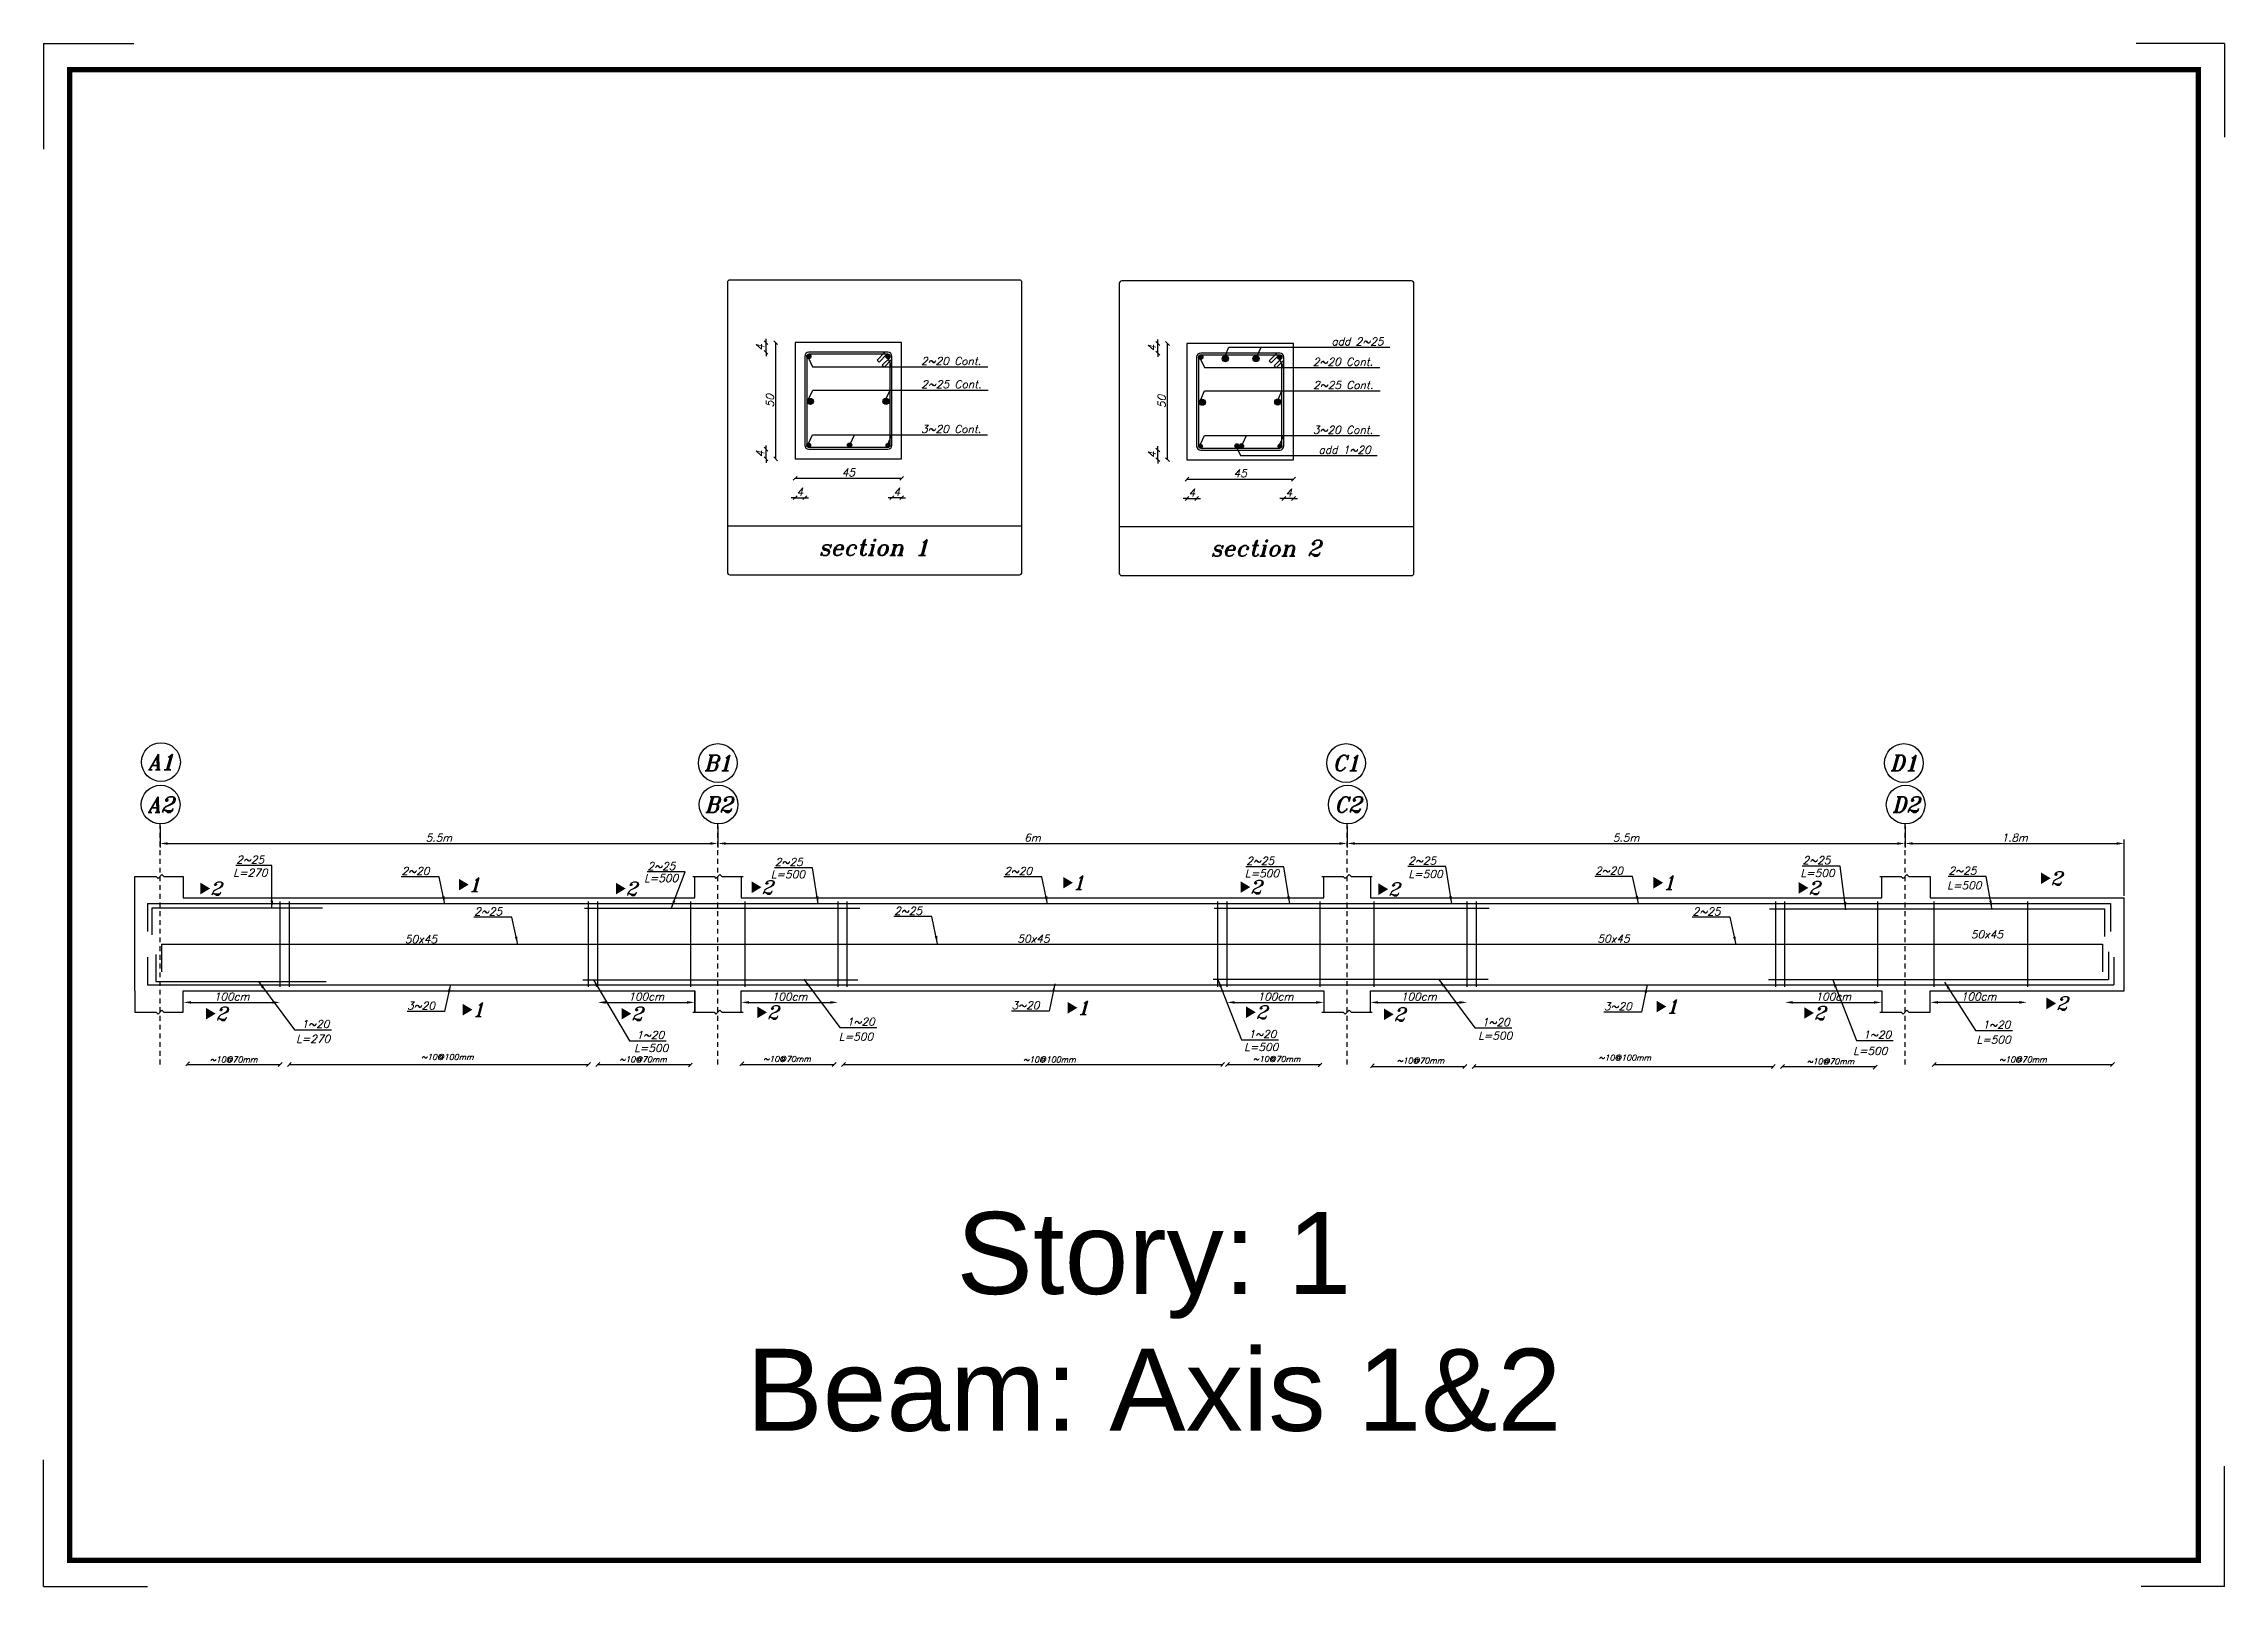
# Model space of a CAD drawing. Header units: inches. Extents: x -1152 to 1352, y 183 to 608.
# Drawn here: x 451.4 to 507.7, y 232.9 to 272.7 of the extents above; entities that cross this region are included whole.
import ezdxf
from ezdxf.enums import TextEntityAlignment as Align

# ---------------------------------------------------------------- set-up
doc = ezdxf.new("R2010")
doc.units = ezdxf.units.IN
doc.header["$MEASUREMENT"] = 0
doc.linetypes.add('HIDDEN2', pattern=[0.1875, 0.125, -0.0625])
doc.layers.add('Layer4', color=252, linetype='Continuous', lineweight=25)
doc.layers.add('SAZE_DRAWINGS', color=7, linetype='Continuous')
doc.styles.add('SAZE_STYLE', font='romancp.shx', dxfattribs={"oblique": 15})
doc.styles.add('SAZE_STYLE1', font='romant.shx', dxfattribs={"oblique": 15})
doc.styles.get("Standard").update_dxf_attribs({"font": 'arial.ttf'})
doc.dimstyles.new('SAZE_DIM_STYLE', dxfattribs={"dimtxt": 0.2, "dimasz": 0.2, "dimexe": 0.1, "dimexo": 0.05, "dimgap": 0.05, "dimtad": 0, "dimzin": 0, "dimdsep": 46, "dimtxsty": 'SAZE_STYLE', "dimcen": 0.09, "dimclrd": 2, "dimclre": 2, "dimclrt": 3, "dimadec": 0, "dimazin": 0, "dimtfac": 1, "dimtdec": 4, "dimtix": 1, "dimtmove": 1, "dimatfit": 3, "dimfxl": 1, "dimtolj": 1, "dimtzin": 0, "dimarcsym": 0})

msp = doc.modelspace()

# ---------------------------------------------------------------- texts
at = {"color": 6, "insert": (451.52122, 242.54864), "char_height": 2.116983, "attachment_point": 1}
msp.add_mtext_dynamic_manual_height_columns('\\pxqc;Story: 1\\PBeam: Axis 1&2', width=57.0507531, gutter_width=36.72032, heights=[0], dxfattribs=at)
at = {"layer": 'SAZE_DRAWINGS', "color": 2, "style": 'SAZE_STYLE1', "oblique": 15}
for s, height, p in [('section 1', 0.411787, (472.82181, 259.69354)), ('section 2', 0.411787, (482.93632, 259.67309)), ('50x45', 0.2, (461.13295, 249.58749)), ('50x45', 0.2, (476.94084, 249.60004)), ('50x45', 0.2, (491.91202, 249.60009)), ('50x45', 0.2, (501.55023, 249.70901))]:
    msp.add_text(s, height=height, dxfattribs=at).set_placement(p, align=Align.MIDDLE_CENTER)
at = {"layer": 'SAZE_DRAWINGS', "color": 3, "style": 'SAZE_STYLE1', "oblique": 15}
for s, p in [('A1', (454.42146, 254.15665)), ('B1', (468.79342, 254.13185)), ('C1', (485.01015, 254.13185)), ('D1', (499.40693, 254.13185)), ('A2', (454.4129, 253.05934)), ('B2', (468.8129, 253.05934)), ('C2', (485.0529, 253.05934)), ('D2', (499.4529, 253.05934))]:
    msp.add_text(s, height=0.4, dxfattribs=at).set_placement(p, align=Align.MIDDLE_CENTER)
at = {"layer": 'SAZE_DRAWINGS', "color": 2, "style": 'SAZE_STYLE1', "oblique": 15}
for s, p in [('2', (455.69072, 250.89461)), ('1', (462.36311, 250.99477)), ('2', (466.41602, 250.89294)), ('2', (469.92072, 250.92742)), ('1', (477.95882, 251.04392)), ('2', (482.53493, 250.93087)), ('2', (486.09497, 250.87672)), ('1', (493.19405, 251.04353)), ('2', (496.94175, 250.9115)), ('2', (503.19428, 251.15862)), ('2', (455.83364, 247.66649)), ('1', (462.46147, 247.76742)), ('2', (466.55895, 247.66482)), ('2', (470.06365, 247.6993)), ('1', (478.07357, 247.81656)), ('2', (482.67786, 247.70275)), ('2', (486.23789, 247.6486)), ('1', (493.27602, 247.84894)), ('2', (497.08468, 247.68338)), ('2', (503.33721, 247.9305))]:
    msp.add_text(s, height=0.35, dxfattribs=at).set_placement(p, align=Align.MIDDLE_LEFT)
at = {"layer": 'SAZE_DRAWINGS', "color": 3, "style": 'SAZE_STYLE', "oblique": 15}
for s, p in [('~10@70mm', (456.29685, 246.40606)), ('~10@100mm', (461.8132, 246.47193)), ('~10@70mm', (466.86614, 246.41107)), ('~10@70mm', (470.58079, 246.42159)), ('~10@100mm', (477.35234, 246.40606)), ('~10@70mm', (483.22068, 246.42124)), ('~10@100mm', (492.20364, 246.45547)), ('~10@70mm', (502.47974, 246.40606)), ('~10@70mm', (486.92999, 246.37971)), ('~10@70mm', (497.51271, 246.35872))]:
    msp.add_text(s, height=0.15, dxfattribs=at).set_placement(p, align=Align.CENTER)
at = {"layer": 'SAZE_DRAWINGS', "color": 3, "char_height": 0.2, "style": 'SAZE_STYLE'}
for s, insert, attachment_point in [('\\A1;2~20 Cont.', (474.03834, 264.4033), 7), ('\\A1;2~20 Cont.', (484.15285, 264.38285), 7), ('\\A1;add 2~25', (484.63054, 264.90766), 7), ('\\A1;2~25 Cont.', (474.04497, 263.80433), 7), ('\\A1;2~25 Cont.', (484.15948, 263.78388), 7), ('\\A1;3~20 Cont.', (474.03834, 262.6483), 7), ('\\A1;3~20 Cont.', (484.15285, 262.62785), 7), ('\\A1;add 1~20', (484.30064, 262.11199), 7), ('\\A1;2~25', (457.08527, 251.5393), 9), ('\\A1;2~25', (470.98576, 251.47661), 9), ('\\A1;2~25', (483.15386, 251.5079), 9), ('\\A1;2~25', (487.33523, 251.51281), 9), ('\\A1;2~25', (497.5126, 251.52463), 9), ('\\A1;2~20', (461.35106, 251.24431), 9), ('\\A1;2~25', (467.69725, 251.37113), 9), ('\\A1;2~20', (476.90517, 251.24585), 9), ('\\A1;2~20', (492.15622, 251.25606), 9), ('\\A1;2~25', (501.27901, 251.25606), 9), ('\\A1;2~25', (463.2288, 250.20208), 9), ('\\A1;2~25', (474.06638, 250.21815), 9), ('\\A1;2~25', (494.67386, 250.20122), 9), ('\\A1;3~20', (461.49314, 247.76982), 9), ('\\A1;3~20', (477.09533, 247.78212), 9), ('\\A1;3~20', (492.3842, 247.75606), 9), ('\\A1;1~20', (458.04712, 247.29678), 7), ('\\A1;1~20', (466.69016, 247.01568), 7), ('\\A1;1~20', (472.12235, 247.35659), 7), ('\\A1;1~20', (482.48985, 247.03776), 7), ('\\A1;1~20', (488.51245, 247.34584), 7), ('\\A1;1~20', (498.35834, 247.02544), 7), ('\\A1;1~20', (501.43519, 247.27997), 7)]:
    msp.add_mtext(s, dxfattribs=dict(at, insert=insert, attachment_point=attachment_point))
at = {"layer": 'SAZE_DRAWINGS', "color": 2, "char_height": 0.2, "attachment_point": 3, "style": 'SAZE_STYLE'}
for s, insert in [('L=270', (457.1704, 251.40172)), ('L=500', (467.77211, 251.26158)), ('L=500', (471.04314, 251.36033)), ('L=500', (483.28024, 251.38322)), ('L=500', (487.5018, 251.36953)), ('L=500', (497.61881, 251.39447)), ('L=500', (501.40878, 251.07547)), ('L=270', (458.79054, 247.1152)), ('L=500', (472.80218, 247.17308)), ('L=500', (489.29911, 247.19827)), ('L=500', (467.51518, 246.87681)), ('L=500', (483.26038, 246.90359)), ('L=500', (498.98149, 246.80522)), ('L=500', (502.16405, 247.09586))]:
    msp.add_mtext(s, dxfattribs=dict(at, insert=insert))

# ---------------------------------------------------------------- blocks, each defined once
blk = doc.blocks.new('SAZE-CIR-COL')
at = {"layer": 'SAZE_DRAWINGS'}
h = blk.add_hatch(color=0, dxfattribs=at)
h.dxf.hatch_style = 1
h.paths.add_polyline_path([(0.5, 0, 1), (-0.5, 0, 1)])
at = {"layer": 'SAZE_DRAWINGS', "color": 0}
blk.add_circle((0, 0), 0.5, dxfattribs=at)
blk = doc.blocks.new('_Oblique')
at = {"color": 0, "linetype": 'ByBlock', "lineweight": -2}
blk.add_line((-0.5, -0.5), (0.5, 0.5), dxfattribs=at)
blk = doc.blocks.new('*D142')
at = {"layer": 'DEFPOINTS', "color": 0, "transparency": 16777216}
for p in [(480.903, 260.958), (481.153, 260.958), (481.153, 260.958)]:
    blk.add_point(p, dxfattribs=at)
at = {"layer": 'SAZE_DRAWINGS', "color": 2, "lineweight": -2, "transparency": 16777216}
for p, q in [((480.903, 260.958), (480.803, 260.958)), ((480.903, 260.958), (481.153, 260.958)), ((481.153, 260.958), (481.253, 260.958))]:
    blk.add_line(p, q, dxfattribs=at)
at = {"layer": 'SAZE_DRAWINGS', "color": 2, "lineweight": -2, "transparency": 16777216, "xscale": 0.1, "yscale": 0.1, "zscale": 0.1}
blk.add_blockref('_Oblique', (480.903, 260.958), dxfattribs=at)
at = {"layer": 'SAZE_DRAWINGS', "color": 2, "lineweight": -2, "transparency": 16777216, "xscale": 0.1, "yscale": 0.1, "zscale": 0.1, "rotation": 180}
blk.add_blockref('_Oblique', (481.153, 260.958), dxfattribs=at)
at = {"layer": 'SAZE_DRAWINGS', "color": 3, "transparency": 16777216, "insert": (481.028, 261.108), "char_height": 0.2, "attachment_point": 5, "style": 'SAZE_STYLE'}
blk.add_mtext('\\A1;4', dxfattribs=at)
blk = doc.blocks.new('*D143')
at = {"layer": 'DEFPOINTS', "color": 0, "transparency": 16777216}
for p in [(480.903, 261.458), (483.653, 261.458), (483.653, 261.458)]:
    blk.add_point(p, dxfattribs=at)
at = {"layer": 'SAZE_DRAWINGS', "color": 2, "lineweight": -2, "transparency": 16777216}
blk.add_line((480.903, 261.458), (483.653, 261.458), dxfattribs=at)
at = {"layer": 'SAZE_DRAWINGS', "color": 2, "lineweight": -2, "transparency": 16777216, "xscale": 0.1, "yscale": 0.1, "zscale": 0.1, "rotation": 180}
blk.add_blockref('_Oblique', (480.903, 261.458), dxfattribs=at)
at = {"layer": 'SAZE_DRAWINGS', "color": 2, "lineweight": -2, "transparency": 16777216, "xscale": 0.1, "yscale": 0.1, "zscale": 0.1}
blk.add_blockref('_Oblique', (483.653, 261.458), dxfattribs=at)
at = {"layer": 'SAZE_DRAWINGS', "color": 3, "transparency": 16777216, "insert": (482.278, 261.608), "char_height": 0.2, "attachment_point": 5, "style": 'SAZE_STYLE'}
blk.add_mtext('\\A1;45', dxfattribs=at)
blk = doc.blocks.new('*D144')
at = {"layer": 'DEFPOINTS', "color": 0, "transparency": 16777216}
for p in [(483.403, 260.958), (483.403, 260.958), (483.653, 260.958)]:
    blk.add_point(p, dxfattribs=at)
at = {"layer": 'SAZE_DRAWINGS', "color": 2, "lineweight": -2, "transparency": 16777216}
for p, q in [((483.403, 260.958), (483.303, 260.958)), ((483.653, 260.958), (483.403, 260.958)), ((483.653, 260.958), (483.753, 260.958))]:
    blk.add_line(p, q, dxfattribs=at)
at = {"layer": 'SAZE_DRAWINGS', "color": 2, "lineweight": -2, "transparency": 16777216, "xscale": 0.1, "yscale": 0.1, "zscale": 0.1}
blk.add_blockref('_Oblique', (483.403, 260.958), dxfattribs=at)
at = {"layer": 'SAZE_DRAWINGS', "color": 2, "lineweight": -2, "transparency": 16777216, "xscale": 0.1, "yscale": 0.1, "zscale": 0.1, "rotation": 180}
blk.add_blockref('_Oblique', (483.653, 260.958), dxfattribs=at)
at = {"layer": 'SAZE_DRAWINGS', "color": 3, "transparency": 16777216, "insert": (483.528, 261.108), "char_height": 0.2, "attachment_point": 5, "style": 'SAZE_STYLE'}
blk.add_mtext('\\A1;4', dxfattribs=at)
blk = doc.blocks.new('*D145')
at = {"layer": 'DEFPOINTS', "color": 0, "transparency": 16777216}
for p in [(480.153, 262.208), (480.153, 262.208), (480.153, 261.958)]:
    blk.add_point(p, dxfattribs=at)
at = {"layer": 'SAZE_DRAWINGS', "color": 2, "lineweight": -2, "transparency": 16777216}
for p, q in [((480.153, 262.208), (480.153, 262.308)), ((480.153, 261.958), (480.153, 262.208)), ((480.153, 261.958), (480.153, 261.858))]:
    blk.add_line(p, q, dxfattribs=at)
at = {"layer": 'SAZE_DRAWINGS', "color": 2, "lineweight": -2, "transparency": 16777216, "xscale": 0.1, "yscale": 0.1, "zscale": 0.1}
for p, rotation in [((480.153, 262.208), 270), ((480.153, 261.958), 90)]:
    blk.add_blockref('_Oblique', p, dxfattribs=dict(at, rotation=rotation))
at = {"layer": 'SAZE_DRAWINGS', "color": 3, "transparency": 16777216, "insert": (480.003, 262.083), "char_height": 0.2, "attachment_point": 5, "rotation": 90, "style": 'SAZE_STYLE'}
blk.add_mtext('\\A1;4', dxfattribs=at)
blk = doc.blocks.new('*D146')
at = {"layer": 'DEFPOINTS', "color": 0, "transparency": 16777216}
for p in [(480.403, 264.958), (480.403, 264.958), (480.403, 261.958)]:
    blk.add_point(p, dxfattribs=at)
at = {"layer": 'SAZE_DRAWINGS', "color": 2, "lineweight": -2, "transparency": 16777216}
blk.add_line((480.403, 261.958), (480.403, 264.958), dxfattribs=at)
at = {"layer": 'SAZE_DRAWINGS', "color": 2, "lineweight": -2, "transparency": 16777216, "xscale": 0.1, "yscale": 0.1, "zscale": 0.1}
for p, rotation in [((480.403, 264.958), 90), ((480.403, 261.958), 270)]:
    blk.add_blockref('_Oblique', p, dxfattribs=dict(at, rotation=rotation))
at = {"layer": 'SAZE_DRAWINGS', "color": 3, "transparency": 16777216, "insert": (480.253, 263.458), "char_height": 0.2, "attachment_point": 5, "rotation": 90, "style": 'SAZE_STYLE'}
blk.add_mtext('\\A1;50', dxfattribs=at)
blk = doc.blocks.new('*D147')
at = {"layer": 'DEFPOINTS', "color": 0, "transparency": 16777216}
for p in [(480.153, 264.958), (480.153, 264.958), (480.153, 264.708)]:
    blk.add_point(p, dxfattribs=at)
at = {"layer": 'SAZE_DRAWINGS', "color": 2, "lineweight": -2, "transparency": 16777216}
for p, q in [((480.153, 264.958), (480.153, 265.058)), ((480.153, 264.708), (480.153, 264.958)), ((480.153, 264.708), (480.153, 264.608))]:
    blk.add_line(p, q, dxfattribs=at)
at = {"layer": 'SAZE_DRAWINGS', "color": 2, "lineweight": -2, "transparency": 16777216, "xscale": 0.1, "yscale": 0.1, "zscale": 0.1}
for p, rotation in [((480.153, 264.958), 270), ((480.153, 264.708), 90)]:
    blk.add_blockref('_Oblique', p, dxfattribs=dict(at, rotation=rotation))
at = {"layer": 'SAZE_DRAWINGS', "color": 3, "transparency": 16777216, "insert": (480.003, 264.833), "char_height": 0.2, "attachment_point": 5, "rotation": 90, "style": 'SAZE_STYLE'}
blk.add_mtext('\\A1;4', dxfattribs=at)
blk = doc.blocks.new('*D149')
at = {"layer": 'DEFPOINTS', "color": 0, "transparency": 16777216}
for p in [(499.437, 252.556), (505.095, 252.056), (505.095, 250.656)]:
    blk.add_point(p, dxfattribs=at)
at = {"layer": 'SAZE_DRAWINGS', "color": 2, "lineweight": -2, "transparency": 16777216}
for p, q in [((499.437, 252.506), (499.437, 251.956)), ((499.637, 252.056), (504.895, 252.056)), ((505.095, 250.706), (505.095, 252.156))]:
    blk.add_line(p, q, dxfattribs=at)
at = {"layer": 'SAZE_DRAWINGS', "color": 2, "transparency": 16777216}
for points in [[(499.637, 252.089), (499.637, 252.023), (499.437, 252.056)], [(504.895, 252.089), (504.895, 252.023), (505.095, 252.056)]]:
    blk.add_solid(points, dxfattribs=at)
at = {"layer": 'SAZE_DRAWINGS', "color": 3, "transparency": 16777216, "insert": (502.266, 252.206), "char_height": 0.2, "attachment_point": 5, "style": 'SAZE_STYLE'}
blk.add_mtext('\\A1;1.8m', dxfattribs=at)
blk = doc.blocks.new('*D148')
at = {"layer": 'DEFPOINTS', "color": 0, "transparency": 16777216}
for p in [(500.087, 247.958), (502.587, 247.958), (502.587, 247.958)]:
    blk.add_point(p, dxfattribs=at)
at = {"layer": 'SAZE_DRAWINGS', "color": 2, "lineweight": -2, "transparency": 16777216}
blk.add_line((500.287, 247.958), (502.387, 247.958), dxfattribs=at)
at = {"layer": 'SAZE_DRAWINGS', "color": 2, "transparency": 16777216}
for points in [[(500.287, 247.991), (500.287, 247.924), (500.087, 247.958)], [(502.387, 247.991), (502.387, 247.924), (502.587, 247.958)]]:
    blk.add_solid(points, dxfattribs=at)
at = {"layer": 'SAZE_DRAWINGS', "color": 3, "transparency": 16777216, "insert": (501.337, 248.108), "char_height": 0.2, "attachment_point": 5, "style": 'SAZE_STYLE'}
blk.add_mtext('\\A1;100cm', dxfattribs=at)
blk = doc.blocks.new('*D154')
at = {"layer": 'DEFPOINTS', "color": 0, "transparency": 16777216}
for p in [(468.797, 252.556), (485.037, 252.556), (485.037, 252.056)]:
    blk.add_point(p, dxfattribs=at)
at = {"layer": 'SAZE_DRAWINGS', "color": 2, "lineweight": -2, "transparency": 16777216}
for p, q in [((468.797, 252.506), (468.797, 251.956)), ((485.037, 252.506), (485.037, 251.956)), ((468.997, 252.056), (484.837, 252.056))]:
    blk.add_line(p, q, dxfattribs=at)
at = {"layer": 'SAZE_DRAWINGS', "color": 2, "transparency": 16777216}
for points in [[(468.997, 252.089), (468.997, 252.023), (468.797, 252.056)], [(484.837, 252.089), (484.837, 252.023), (485.037, 252.056)]]:
    blk.add_solid(points, dxfattribs=at)
at = {"layer": 'SAZE_DRAWINGS', "color": 3, "transparency": 16777216, "insert": (476.917, 252.206), "char_height": 0.2, "attachment_point": 5, "style": 'SAZE_STYLE'}
blk.add_mtext('\\A1;6m', dxfattribs=at)
blk = doc.blocks.new('*D155')
at = {"layer": 'DEFPOINTS', "color": 0, "transparency": 16777216}
for p in [(485.037, 252.556), (499.437, 252.556), (499.437, 252.056)]:
    blk.add_point(p, dxfattribs=at)
at = {"layer": 'SAZE_DRAWINGS', "color": 2, "lineweight": -2, "transparency": 16777216}
for p, q in [((485.037, 252.506), (485.037, 251.956)), ((499.437, 252.506), (499.437, 251.956)), ((485.237, 252.056), (499.237, 252.056))]:
    blk.add_line(p, q, dxfattribs=at)
at = {"layer": 'SAZE_DRAWINGS', "color": 2, "transparency": 16777216}
for points in [[(485.237, 252.089), (485.237, 252.023), (485.037, 252.056)], [(499.237, 252.089), (499.237, 252.023), (499.437, 252.056)]]:
    blk.add_solid(points, dxfattribs=at)
at = {"layer": 'SAZE_DRAWINGS', "color": 3, "transparency": 16777216, "insert": (492.237, 252.206), "char_height": 0.2, "attachment_point": 5, "style": 'SAZE_STYLE'}
blk.add_mtext('\\A1;5.5m', dxfattribs=at)
blk = doc.blocks.new('*D156')
at = {"layer": 'DEFPOINTS', "color": 0, "transparency": 16777216}
for p in [(469.397, 247.956), (471.897, 247.956), (471.897, 247.956)]:
    blk.add_point(p, dxfattribs=at)
at = {"layer": 'SAZE_DRAWINGS', "color": 2, "lineweight": -2, "transparency": 16777216}
blk.add_line((469.597, 247.956), (471.697, 247.956), dxfattribs=at)
at = {"layer": 'SAZE_DRAWINGS', "color": 2, "transparency": 16777216}
for points in [[(469.597, 247.989), (469.597, 247.923), (469.397, 247.956)], [(471.697, 247.989), (471.697, 247.923), (471.897, 247.956)]]:
    blk.add_solid(points, dxfattribs=at)
at = {"layer": 'SAZE_DRAWINGS', "color": 3, "transparency": 16777216, "insert": (470.647, 248.106), "char_height": 0.2, "attachment_point": 5, "style": 'SAZE_STYLE'}
blk.add_mtext('\\A1;100cm', dxfattribs=at)
blk = doc.blocks.new('*D157')
at = {"layer": 'DEFPOINTS', "color": 0, "transparency": 16777216}
for p in [(481.937, 247.956), (484.437, 247.956), (484.437, 247.956)]:
    blk.add_point(p, dxfattribs=at)
at = {"layer": 'SAZE_DRAWINGS', "color": 2, "lineweight": -2, "transparency": 16777216}
blk.add_line((482.137, 247.956), (484.237, 247.956), dxfattribs=at)
at = {"layer": 'SAZE_DRAWINGS', "color": 2, "transparency": 16777216}
for points in [[(482.137, 247.989), (482.137, 247.923), (481.937, 247.956)], [(484.237, 247.989), (484.237, 247.923), (484.437, 247.956)]]:
    blk.add_solid(points, dxfattribs=at)
at = {"layer": 'SAZE_DRAWINGS', "color": 3, "transparency": 16777216, "insert": (483.187, 248.106), "char_height": 0.2, "attachment_point": 5, "style": 'SAZE_STYLE'}
blk.add_mtext('\\A1;100cm', dxfattribs=at)
blk = doc.blocks.new('*D158')
at = {"layer": 'DEFPOINTS', "color": 0, "transparency": 16777216}
for p in [(485.637, 247.956), (488.137, 247.956), (488.137, 247.956)]:
    blk.add_point(p, dxfattribs=at)
at = {"layer": 'SAZE_DRAWINGS', "color": 2, "lineweight": -2, "transparency": 16777216}
blk.add_line((485.837, 247.956), (487.937, 247.956), dxfattribs=at)
at = {"layer": 'SAZE_DRAWINGS', "color": 2, "transparency": 16777216}
for points in [[(485.837, 247.989), (485.837, 247.923), (485.637, 247.956)], [(487.937, 247.989), (487.937, 247.923), (488.137, 247.956)]]:
    blk.add_solid(points, dxfattribs=at)
at = {"layer": 'SAZE_DRAWINGS', "color": 3, "transparency": 16777216, "insert": (486.887, 248.106), "char_height": 0.2, "attachment_point": 5, "style": 'SAZE_STYLE'}
blk.add_mtext('\\A1;100cm', dxfattribs=at)
blk = doc.blocks.new('*D159')
at = {"layer": 'DEFPOINTS', "color": 0, "transparency": 16777216}
for p in [(496.337, 247.956), (498.837, 247.956), (498.837, 247.956)]:
    blk.add_point(p, dxfattribs=at)
at = {"layer": 'SAZE_DRAWINGS', "color": 2, "lineweight": -2, "transparency": 16777216}
blk.add_line((496.537, 247.956), (498.637, 247.956), dxfattribs=at)
at = {"layer": 'SAZE_DRAWINGS', "color": 2, "transparency": 16777216}
for points in [[(496.537, 247.989), (496.537, 247.923), (496.337, 247.956)], [(498.637, 247.989), (498.637, 247.923), (498.837, 247.956)]]:
    blk.add_solid(points, dxfattribs=at)
at = {"layer": 'SAZE_DRAWINGS', "color": 3, "transparency": 16777216, "insert": (497.587, 248.106), "char_height": 0.2, "attachment_point": 5, "style": 'SAZE_STYLE'}
blk.add_mtext('\\A1;100cm', dxfattribs=at)
blk = doc.blocks.new('*D151')
at = {"layer": 'DEFPOINTS', "color": 0, "transparency": 16777216}
for p in [(454.997, 247.956), (457.497, 247.956), (457.497, 247.956)]:
    blk.add_point(p, dxfattribs=at)
at = {"layer": 'SAZE_DRAWINGS', "color": 2, "lineweight": -2, "transparency": 16777216}
blk.add_line((455.197, 247.956), (457.297, 247.956), dxfattribs=at)
at = {"layer": 'SAZE_DRAWINGS', "color": 2, "transparency": 16777216}
for points in [[(455.197, 247.989), (455.197, 247.923), (454.997, 247.956)], [(457.297, 247.989), (457.297, 247.923), (457.497, 247.956)]]:
    blk.add_solid(points, dxfattribs=at)
at = {"layer": 'SAZE_DRAWINGS', "color": 3, "transparency": 16777216, "insert": (456.247, 248.106), "char_height": 0.2, "attachment_point": 5, "style": 'SAZE_STYLE'}
blk.add_mtext('\\A1;100cm', dxfattribs=at)
blk = doc.blocks.new('*D152')
at = {"layer": 'DEFPOINTS', "color": 0, "transparency": 16777216}
for p in [(465.697, 247.956), (468.197, 247.956), (468.197, 247.956)]:
    blk.add_point(p, dxfattribs=at)
at = {"layer": 'SAZE_DRAWINGS', "color": 2, "lineweight": -2, "transparency": 16777216}
blk.add_line((465.897, 247.956), (467.997, 247.956), dxfattribs=at)
at = {"layer": 'SAZE_DRAWINGS', "color": 2, "transparency": 16777216}
for points in [[(465.897, 247.989), (465.897, 247.923), (465.697, 247.956)], [(467.997, 247.989), (467.997, 247.923), (468.197, 247.956)]]:
    blk.add_solid(points, dxfattribs=at)
at = {"layer": 'SAZE_DRAWINGS', "color": 3, "transparency": 16777216, "insert": (466.947, 248.106), "char_height": 0.2, "attachment_point": 5, "style": 'SAZE_STYLE'}
blk.add_mtext('\\A1;100cm', dxfattribs=at)
blk = doc.blocks.new('*D153')
at = {"layer": 'DEFPOINTS', "color": 0, "transparency": 16777216}
for p in [(454.397, 252.556), (468.797, 252.556), (468.797, 252.056)]:
    blk.add_point(p, dxfattribs=at)
at = {"layer": 'SAZE_DRAWINGS', "color": 2, "lineweight": -2, "transparency": 16777216}
for p, q in [((454.397, 252.506), (454.397, 251.956)), ((468.797, 252.506), (468.797, 251.956)), ((454.597, 252.056), (468.597, 252.056))]:
    blk.add_line(p, q, dxfattribs=at)
at = {"layer": 'SAZE_DRAWINGS', "color": 2, "transparency": 16777216}
for points in [[(454.597, 252.089), (454.597, 252.023), (454.397, 252.056)], [(468.597, 252.089), (468.597, 252.023), (468.797, 252.056)]]:
    blk.add_solid(points, dxfattribs=at)
at = {"layer": 'SAZE_DRAWINGS', "color": 3, "transparency": 16777216, "insert": (461.597, 252.206), "char_height": 0.2, "attachment_point": 5, "style": 'SAZE_STYLE'}
blk.add_mtext('\\A1;5.5m', dxfattribs=at)
blk = doc.blocks.new('*D562')
at = {"layer": 'DEFPOINTS', "color": 0, "transparency": 16777216}
for p in [(470.788, 260.978), (471.038, 260.978), (471.038, 260.978)]:
    blk.add_point(p, dxfattribs=at)
at = {"layer": 'SAZE_DRAWINGS', "color": 2, "lineweight": -2, "transparency": 16777216}
for p, q in [((470.788, 260.978), (470.688, 260.978)), ((470.788, 260.978), (471.038, 260.978)), ((471.038, 260.978), (471.138, 260.978))]:
    blk.add_line(p, q, dxfattribs=at)
at = {"layer": 'SAZE_DRAWINGS', "color": 2, "lineweight": -2, "transparency": 16777216, "xscale": 0.1, "yscale": 0.1, "zscale": 0.1}
blk.add_blockref('_Oblique', (470.788, 260.978), dxfattribs=at)
at = {"layer": 'SAZE_DRAWINGS', "color": 2, "lineweight": -2, "transparency": 16777216, "xscale": 0.1, "yscale": 0.1, "zscale": 0.1, "rotation": 180}
blk.add_blockref('_Oblique', (471.038, 260.978), dxfattribs=at)
at = {"layer": 'SAZE_DRAWINGS', "color": 3, "transparency": 16777216, "insert": (470.913, 261.128), "char_height": 0.2, "attachment_point": 5, "style": 'SAZE_STYLE'}
blk.add_mtext('\\A1;4', dxfattribs=at)
blk = doc.blocks.new('*D563')
at = {"layer": 'DEFPOINTS', "color": 0, "transparency": 16777216}
for p in [(470.788, 261.478), (473.538, 261.478), (473.538, 261.478)]:
    blk.add_point(p, dxfattribs=at)
at = {"layer": 'SAZE_DRAWINGS', "color": 2, "lineweight": -2, "transparency": 16777216}
blk.add_line((470.788, 261.478), (473.538, 261.478), dxfattribs=at)
at = {"layer": 'SAZE_DRAWINGS', "color": 2, "lineweight": -2, "transparency": 16777216, "xscale": 0.1, "yscale": 0.1, "zscale": 0.1, "rotation": 180}
blk.add_blockref('_Oblique', (470.788, 261.478), dxfattribs=at)
at = {"layer": 'SAZE_DRAWINGS', "color": 2, "lineweight": -2, "transparency": 16777216, "xscale": 0.1, "yscale": 0.1, "zscale": 0.1}
blk.add_blockref('_Oblique', (473.538, 261.478), dxfattribs=at)
at = {"layer": 'SAZE_DRAWINGS', "color": 3, "transparency": 16777216, "insert": (472.163, 261.628), "char_height": 0.2, "attachment_point": 5, "style": 'SAZE_STYLE'}
blk.add_mtext('\\A1;45', dxfattribs=at)
blk = doc.blocks.new('*D564')
at = {"layer": 'DEFPOINTS', "color": 0, "transparency": 16777216}
for p in [(473.288, 260.978), (473.288, 260.978), (473.538, 260.978)]:
    blk.add_point(p, dxfattribs=at)
at = {"layer": 'SAZE_DRAWINGS', "color": 2, "lineweight": -2, "transparency": 16777216}
for p, q in [((473.288, 260.978), (473.188, 260.978)), ((473.538, 260.978), (473.288, 260.978)), ((473.538, 260.978), (473.638, 260.978))]:
    blk.add_line(p, q, dxfattribs=at)
at = {"layer": 'SAZE_DRAWINGS', "color": 2, "lineweight": -2, "transparency": 16777216, "xscale": 0.1, "yscale": 0.1, "zscale": 0.1}
blk.add_blockref('_Oblique', (473.288, 260.978), dxfattribs=at)
at = {"layer": 'SAZE_DRAWINGS', "color": 2, "lineweight": -2, "transparency": 16777216, "xscale": 0.1, "yscale": 0.1, "zscale": 0.1, "rotation": 180}
blk.add_blockref('_Oblique', (473.538, 260.978), dxfattribs=at)
at = {"layer": 'SAZE_DRAWINGS', "color": 3, "transparency": 16777216, "insert": (473.413, 261.128), "char_height": 0.2, "attachment_point": 5, "style": 'SAZE_STYLE'}
blk.add_mtext('\\A1;4', dxfattribs=at)
blk = doc.blocks.new('*D565')
at = {"layer": 'DEFPOINTS', "color": 0, "transparency": 16777216}
for p in [(470.038, 262.228), (470.038, 262.228), (470.038, 261.978)]:
    blk.add_point(p, dxfattribs=at)
at = {"layer": 'SAZE_DRAWINGS', "color": 2, "lineweight": -2, "transparency": 16777216}
for p, q in [((470.038, 262.228), (470.038, 262.328)), ((470.038, 261.978), (470.038, 262.228)), ((470.038, 261.978), (470.038, 261.878))]:
    blk.add_line(p, q, dxfattribs=at)
at = {"layer": 'SAZE_DRAWINGS', "color": 2, "lineweight": -2, "transparency": 16777216, "xscale": 0.1, "yscale": 0.1, "zscale": 0.1}
for p, rotation in [((470.038, 262.228), 270), ((470.038, 261.978), 90)]:
    blk.add_blockref('_Oblique', p, dxfattribs=dict(at, rotation=rotation))
at = {"layer": 'SAZE_DRAWINGS', "color": 3, "transparency": 16777216, "insert": (469.888, 262.103), "char_height": 0.2, "attachment_point": 5, "rotation": 90, "style": 'SAZE_STYLE'}
blk.add_mtext('\\A1;4', dxfattribs=at)
blk = doc.blocks.new('*D566')
at = {"layer": 'DEFPOINTS', "color": 0, "transparency": 16777216}
for p in [(470.288, 264.978), (470.288, 264.978), (470.288, 261.978)]:
    blk.add_point(p, dxfattribs=at)
at = {"layer": 'SAZE_DRAWINGS', "color": 2, "lineweight": -2, "transparency": 16777216}
blk.add_line((470.288, 261.978), (470.288, 264.978), dxfattribs=at)
at = {"layer": 'SAZE_DRAWINGS', "color": 2, "lineweight": -2, "transparency": 16777216, "xscale": 0.1, "yscale": 0.1, "zscale": 0.1}
for p, rotation in [((470.288, 264.978), 90), ((470.288, 261.978), 270)]:
    blk.add_blockref('_Oblique', p, dxfattribs=dict(at, rotation=rotation))
at = {"layer": 'SAZE_DRAWINGS', "color": 3, "transparency": 16777216, "insert": (470.138, 263.478), "char_height": 0.2, "attachment_point": 5, "rotation": 90, "style": 'SAZE_STYLE'}
blk.add_mtext('\\A1;50', dxfattribs=at)
blk = doc.blocks.new('*D567')
at = {"layer": 'DEFPOINTS', "color": 0, "transparency": 16777216}
for p in [(470.038, 264.978), (470.038, 264.978), (470.038, 264.728)]:
    blk.add_point(p, dxfattribs=at)
at = {"layer": 'SAZE_DRAWINGS', "color": 2, "lineweight": -2, "transparency": 16777216}
for p, q in [((470.038, 264.978), (470.038, 265.078)), ((470.038, 264.728), (470.038, 264.978)), ((470.038, 264.728), (470.038, 264.628))]:
    blk.add_line(p, q, dxfattribs=at)
at = {"layer": 'SAZE_DRAWINGS', "color": 2, "lineweight": -2, "transparency": 16777216, "xscale": 0.1, "yscale": 0.1, "zscale": 0.1}
for p, rotation in [((470.038, 264.978), 270), ((470.038, 264.728), 90)]:
    blk.add_blockref('_Oblique', p, dxfattribs=dict(at, rotation=rotation))
at = {"layer": 'SAZE_DRAWINGS', "color": 3, "transparency": 16777216, "insert": (469.888, 264.853), "char_height": 0.2, "attachment_point": 5, "rotation": 90, "style": 'SAZE_STYLE'}
blk.add_mtext('\\A1;4', dxfattribs=at)

# ---------------------------------------------------------------- dimensions: what is measured, and where the dimension line sits
at = {"layer": 'SAZE_DRAWINGS', "color": 2}
for base, p1, p2, text, override, picture, middle in [((470.03834, 264.9783), (470.03834, 264.7283), (470.03834, 264.9783), '4', {"dimtxt": 0.2, "dimasz": 0.1, "dimgap": 0.05, "dimtad": 1, "dimdec": 1, "dimlfac": 20, "dimrnd": 5, "dimzin": 8, "dimblk": 'Oblique', "dimse1": 1, "dimse2": 1, "dimclrd": 2, "dimclre": 2, "dimclrt": 3}, '*D567', (469.88834, 264.8533)), ((470.28834, 264.9783), (470.28834, 261.9783), (470.28834, 264.9783), '50', {"dimtxt": 0.2, "dimasz": 0.1, "dimgap": 0.05, "dimtad": 1, "dimdec": 1, "dimlfac": 20, "dimrnd": 0.5, "dimzin": 8, "dimblk": 'Oblique', "dimse1": 1, "dimse2": 1, "dimclrd": 2, "dimclre": 2, "dimclrt": 3}, '*D566', (470.13834, 263.4783)), ((480.15285, 264.95785), (480.15285, 264.70785), (480.15285, 264.95785), '4', {"dimtxt": 0.2, "dimasz": 0.1, "dimgap": 0.05, "dimtad": 1, "dimdec": 1, "dimlfac": 20, "dimrnd": 5, "dimzin": 8, "dimblk": 'Oblique', "dimse1": 1, "dimse2": 1, "dimclrd": 2, "dimclre": 2, "dimclrt": 3}, '*D147', (480.00285, 264.83285)), ((480.40285, 264.95785), (480.40285, 261.95785), (480.40285, 264.95785), '50', {"dimtxt": 0.2, "dimasz": 0.1, "dimgap": 0.05, "dimtad": 1, "dimdec": 1, "dimlfac": 20, "dimrnd": 0.5, "dimzin": 8, "dimblk": 'Oblique', "dimse1": 1, "dimse2": 1, "dimclrd": 2, "dimclre": 2, "dimclrt": 3}, '*D146', (480.25285, 263.45785)), ((470.03834, 262.2283), (470.03834, 261.9783), (470.03834, 262.2283), '4', {"dimtxt": 0.2, "dimasz": 0.1, "dimgap": 0.05, "dimtad": 1, "dimdec": 1, "dimlfac": 20, "dimrnd": 5, "dimzin": 8, "dimblk": 'Oblique', "dimse1": 1, "dimse2": 1, "dimclrd": 2, "dimclre": 2, "dimclrt": 3}, '*D565', (469.88834, 262.1033)), ((480.15285, 262.20785), (480.15285, 261.95785), (480.15285, 262.20785), '4', {"dimtxt": 0.2, "dimasz": 0.1, "dimgap": 0.05, "dimtad": 1, "dimdec": 1, "dimlfac": 20, "dimrnd": 5, "dimzin": 8, "dimblk": 'Oblique', "dimse1": 1, "dimse2": 1, "dimclrd": 2, "dimclre": 2, "dimclrt": 3}, '*D145', (480.00285, 262.08285))]:
    dim = msp.add_linear_dim(base=base, p1=p1, p2=p2, angle=90, text=text, dimstyle='SAZE_DIM_STYLE', override=override, dxfattribs=at)
    dim.commit()
    dim.dimension.update_dxf_attribs({"geometry": picture, "text_midpoint": middle})
for base, p1, p2, text, override, picture, middle in [((473.53834, 261.4783), (470.78834, 261.4783), (473.53834, 261.4783), '45', {"dimtxt": 0.2, "dimasz": 0.1, "dimgap": 0.05, "dimtad": 1, "dimdec": 1, "dimlfac": 20, "dimrnd": 0.5, "dimzin": 8, "dimblk": 'Oblique', "dimse1": 1, "dimse2": 1, "dimclrd": 2, "dimclre": 2, "dimclrt": 3}, '*D563', (472.16334, 261.6283)), ((483.65285, 261.45785), (480.90285, 261.45785), (483.65285, 261.45785), '45', {"dimtxt": 0.2, "dimasz": 0.1, "dimgap": 0.05, "dimtad": 1, "dimdec": 1, "dimlfac": 20, "dimrnd": 0.5, "dimzin": 8, "dimblk": 'Oblique', "dimse1": 1, "dimse2": 1, "dimclrd": 2, "dimclre": 2, "dimclrt": 3}, '*D143', (482.27785, 261.60785)), ((471.03834, 260.9783), (470.78834, 260.9783), (471.03834, 260.9783), '4', {"dimtxt": 0.2, "dimasz": 0.1, "dimgap": 0.05, "dimtad": 1, "dimdec": 1, "dimlfac": 20, "dimrnd": 5, "dimzin": 8, "dimblk": 'Oblique', "dimse1": 1, "dimse2": 1, "dimclrd": 2, "dimclre": 2, "dimclrt": 3}, '*D562', (470.91334, 261.1283)), ((473.28834, 260.9783), (473.53834, 260.9783), (473.28834, 260.9783), '4', {"dimtxt": 0.2, "dimasz": 0.1, "dimgap": 0.05, "dimtad": 1, "dimdec": 1, "dimlfac": 20, "dimrnd": 5, "dimzin": 8, "dimblk": 'Oblique', "dimse1": 1, "dimse2": 1, "dimclrd": 2, "dimclre": 2, "dimclrt": 3}, '*D564', (473.41334, 261.1283)), ((481.15285, 260.95785), (480.90285, 260.95785), (481.15285, 260.95785), '4', {"dimtxt": 0.2, "dimasz": 0.1, "dimgap": 0.05, "dimtad": 1, "dimdec": 1, "dimlfac": 20, "dimrnd": 5, "dimzin": 8, "dimblk": 'Oblique', "dimse1": 1, "dimse2": 1, "dimclrd": 2, "dimclre": 2, "dimclrt": 3}, '*D142', (481.02785, 261.10785)), ((483.40285, 260.95785), (483.65285, 260.95785), (483.40285, 260.95785), '4', {"dimtxt": 0.2, "dimasz": 0.1, "dimgap": 0.05, "dimtad": 1, "dimdec": 1, "dimlfac": 20, "dimrnd": 5, "dimzin": 8, "dimblk": 'Oblique', "dimse1": 1, "dimse2": 1, "dimclrd": 2, "dimclre": 2, "dimclrt": 3}, '*D144', (483.52785, 261.10785)), ((468.79685, 252.05606), (454.39685, 252.55606), (468.79685, 252.55606), '5.5m', {"dimtxt": 0.2, "dimasz": 0.2, "dimgap": 0.05, "dimtad": 1, "dimdec": 1, "dimlfac": 50, "dimrnd": 1, "dimzin": 8, "dimclrd": 2, "dimclre": 2, "dimclrt": 3}, '*D153', (461.59685, 252.20606)), ((485.03685, 252.05606), (468.79685, 252.55606), (485.03685, 252.55606), '6m', {"dimtxt": 0.2, "dimasz": 0.2, "dimgap": 0.05, "dimtad": 1, "dimdec": 1, "dimlfac": 50, "dimrnd": 1, "dimzin": 8, "dimclrd": 2, "dimclre": 2, "dimclrt": 3}, '*D154', (476.91685, 252.20606)), ((499.43685, 252.05606), (485.03685, 252.55606), (499.43685, 252.55606), '5.5m', {"dimtxt": 0.2, "dimasz": 0.2, "dimgap": 0.05, "dimtad": 1, "dimdec": 1, "dimlfac": 50, "dimrnd": 1, "dimzin": 8, "dimclrd": 2, "dimclre": 2, "dimclrt": 3}, '*D155', (492.23685, 252.20606)), ((505.09525, 252.05606), (499.43685, 252.55606), (505.09525, 250.65606), '1.8m', {"dimtad": 1, "dimdec": 1, "dimlfac": 50, "dimrnd": 1, "dimzin": 8}, '*D149', (502.26605, 252.20606)), ((457.49685, 247.95606), (454.99685, 247.95606), (457.49685, 247.95606), '100cm', {"dimtxt": 0.2, "dimasz": 0.2, "dimgap": 0.05, "dimtad": 1, "dimdec": 1, "dimlfac": 50, "dimrnd": 1, "dimzin": 8, "dimse1": 1, "dimse2": 1, "dimclrd": 2, "dimclre": 2, "dimclrt": 3}, '*D151', (456.24685, 248.10606)), ((468.19685, 247.95606), (465.69685, 247.95606), (468.19685, 247.95606), '100cm', {"dimtxt": 0.2, "dimasz": 0.2, "dimgap": 0.05, "dimtad": 1, "dimdec": 1, "dimlfac": 50, "dimrnd": 1, "dimzin": 8, "dimse1": 1, "dimse2": 1, "dimclrd": 2, "dimclre": 2, "dimclrt": 3}, '*D152', (466.94685, 248.10606)), ((471.89685, 247.95606), (469.39685, 247.95606), (471.89685, 247.95606), '100cm', {"dimtxt": 0.2, "dimasz": 0.2, "dimgap": 0.05, "dimtad": 1, "dimdec": 1, "dimlfac": 50, "dimrnd": 1, "dimzin": 8, "dimse1": 1, "dimse2": 1, "dimclrd": 2, "dimclre": 2, "dimclrt": 3}, '*D156', (470.64685, 248.10606)), ((484.43685, 247.95606), (481.93685, 247.95606), (484.43685, 247.95606), '100cm', {"dimtxt": 0.2, "dimasz": 0.2, "dimgap": 0.05, "dimtad": 1, "dimdec": 1, "dimlfac": 50, "dimrnd": 1, "dimzin": 8, "dimse1": 1, "dimse2": 1, "dimclrd": 2, "dimclre": 2, "dimclrt": 3}, '*D157', (483.18685, 248.10606)), ((488.13685, 247.95606), (485.63685, 247.95606), (488.13685, 247.95606), '100cm', {"dimtxt": 0.2, "dimasz": 0.2, "dimgap": 0.05, "dimtad": 1, "dimdec": 1, "dimlfac": 50, "dimrnd": 1, "dimzin": 8, "dimse1": 1, "dimse2": 1, "dimclrd": 2, "dimclre": 2, "dimclrt": 3}, '*D158', (486.88685, 248.10606)), ((498.83685, 247.95606), (496.33685, 247.95606), (498.83685, 247.95606), '100cm', {"dimtxt": 0.2, "dimasz": 0.2, "dimgap": 0.05, "dimtad": 1, "dimdec": 1, "dimlfac": 50, "dimrnd": 1, "dimzin": 8, "dimse1": 1, "dimse2": 1, "dimclrd": 2, "dimclre": 2, "dimclrt": 3}, '*D159', (497.58685, 248.10606)), ((502.58685, 247.95771), (500.08685, 247.95771), (502.58685, 247.95771), '100cm', {"dimtxt": 0.2, "dimasz": 0.2, "dimgap": 0.05, "dimtad": 1, "dimdec": 1, "dimlfac": 50, "dimrnd": 1, "dimzin": 8, "dimse1": 1, "dimse2": 1, "dimclrd": 2, "dimclre": 2, "dimclrt": 3}, '*D148', (501.33685, 248.10771))]:
    dim = msp.add_linear_dim(base=base, p1=p1, p2=p2, text=text, dimstyle='SAZE_DIM_STYLE', override=override, dxfattribs=at)
    dim.commit()
    dim.dimension.update_dxf_attribs({"geometry": picture, "text_midpoint": middle})

# ---------------------------------------------------------------- linework, layer by layer
at = {"color": 6}
for p, q in [((454.07766, 250.50606), (454.07766, 249.78803)), ((504.73789, 250.50606), (504.73789, 249.78803)), ((504.58725, 250.37206), (504.58725, 249.65403)), ((454.43845, 249.46086), (454.43845, 248.74283)), ((504.53363, 249.46086), (504.53363, 248.74283)), ((454.07766, 249.12409), (454.07766, 248.40606)), ((504.68963, 249.2611), (504.68963, 248.54307)), ((504.82214, 249.12409), (504.82214, 248.40606))]:
    msp.add_line(p, q, dxfattribs=at)
at = {"layer": 'Layer4'}
for p, q in [((451.39262, 272.69218), (451.39262, 269.97143)), ((451.39262, 272.69218), (453.72531, 272.69218)), ((507.67899, 272.69218), (505.40341, 272.69218)), ((507.67899, 272.69218), (507.67899, 270.28164)), ((451.39262, 232.88968), (451.39262, 236.1565)), ((507.67899, 232.88968), (507.67899, 235.99083)), ((507.67899, 232.88968), (507.67899, 234.22983)), ((451.39262, 232.88968), (454.07297, 232.88968)), ((507.67899, 232.88968), (505.5282, 232.88968))]:
    msp.add_line(p, q, dxfattribs=at)
at = {"layer": 'Layer4', "const_width": 0.13402}
msp.add_lwpolyline([(452.0627, 272.0221), (507.00891, 272.0221), (507.00891, 233.55975), (452.0627, 233.55975)], close=True, dxfattribs=at)
at = {"layer": 'SAZE_DRAWINGS', "color": 8}
for p, q in [((469.04253, 260.25556), (476.64476, 260.25556)), ((479.15704, 260.23511), (486.75927, 260.23511))]:
    msp.add_line(p, q, dxfattribs=at)
for points in [[(469.10588, 258.98807), (476.58141, 258.98807, 0.41421356), (476.64476, 259.05142), (476.64476, 266.52695, 0.41421356), (476.58141, 266.5903), (469.10588, 266.5903, 0.41421356), (469.04253, 266.52695), (469.04253, 259.05142, 0.41421356)], [(479.22039, 258.96762), (486.69592, 258.96762, 0.41421356), (486.75927, 259.03097), (486.75927, 266.5065, 0.41421356), (486.69592, 266.56985), (479.22039, 266.56985, 0.41421356), (479.15704, 266.5065), (479.15704, 259.03097, 0.41421356)]]:
    msp.add_lwpolyline(points, format="xyb", close=True, dxfattribs=at)
at = {"layer": 'SAZE_DRAWINGS', "color": 3}
for points in [[(470.78834, 261.9783), (473.53834, 261.9783), (473.53834, 264.9783), (470.78834, 264.9783)], [(480.90285, 261.95785), (483.65285, 261.95785), (483.65285, 264.95785), (480.90285, 264.95785)]]:
    msp.add_lwpolyline(points, close=True, dxfattribs=at)
at = {"layer": 'SAZE_DRAWINGS', "color": 4}
for points in [[(471.14334, 262.2283), (473.18334, 262.2283, 0.41421356), (473.28834, 262.3333), (473.28834, 264.6233, 0.41421356), (473.18334, 264.7283), (471.14334, 264.7283, 0.41421356), (471.03834, 264.6233), (471.03834, 262.3333, 0.41421356)], [(481.25785, 262.20785), (483.29785, 262.20785, 0.41421356), (483.40285, 262.31285), (483.40285, 264.60285, 0.41421356), (483.29785, 264.70785), (481.25785, 264.70785, 0.41421356), (481.15285, 264.60285), (481.15285, 262.31285, 0.41421356)]]:
    msp.add_lwpolyline(points, format="xyb", close=True, dxfattribs=at)
for points, format in [([(473.23834, 264.5983), (473.23834, 264.6233, 0.41421356), (473.18334, 264.6783), (471.14334, 264.6783, 0.41421356), (471.08834, 264.6233), (471.08834, 262.3333, 0.41421356), (471.14334, 262.2783), (473.18334, 262.2783, 0.41421356), (473.23834, 262.3333), (473.23834, 264.4983)], "xyb"), ([(483.35285, 264.57785), (483.35285, 264.60285, 0.41421356), (483.29785, 264.65785), (481.25785, 264.65785, 0.41421356), (481.20285, 264.60285), (481.20285, 262.31285, 0.41421356), (481.25785, 262.25785), (483.29785, 262.25785, 0.41421356), (483.35285, 262.31285), (483.35285, 264.47785)], "xyb"), ([(455.44072, 250.89461, 0.3, 0, 0), (455.69072, 250.89461, 0, 0, 0)], "xyseb"), ([(462.11311, 250.99477, 0.3, 0, 0), (462.36311, 250.99477, 0, 0, 0)], "xyseb"), ([(466.16602, 250.89294, 0.3, 0, 0), (466.41602, 250.89294, 0, 0, 0)], "xyseb"), ([(469.67072, 250.92742, 0.3, 0, 0), (469.92072, 250.92742, 0, 0, 0)], "xyseb"), ([(477.70882, 251.04392, 0.3, 0, 0), (477.95882, 251.04392, 0, 0, 0)], "xyseb"), ([(482.28493, 250.93087, 0.3, 0, 0), (482.53493, 250.93087, 0, 0, 0)], "xyseb"), ([(492.94405, 251.04353, 0.3, 0, 0), (493.19405, 251.04353, 0, 0, 0)], "xyseb"), ([(496.69175, 250.9115, 0.3, 0, 0), (496.94175, 250.9115, 0, 0, 0)], "xyseb"), ([(502.94428, 251.15862, 0.3, 0, 0), (503.19428, 251.15862, 0, 0, 0)], "xyseb"), ([(485.84497, 250.87672, 0.3, 0, 0), (486.09497, 250.87672, 0, 0, 0)], "xyseb"), ([(455.58364, 247.66649, 0.3, 0, 0), (455.83364, 247.66649, 0, 0, 0)], "xyseb"), ([(462.21147, 247.76742, 0.3, 0, 0), (462.46147, 247.76742, 0, 0, 0)], "xyseb"), ([(466.30895, 247.66482, 0.3, 0, 0), (466.55895, 247.66482, 0, 0, 0)], "xyseb"), ([(469.81365, 247.6993, 0.3, 0, 0), (470.06365, 247.6993, 0, 0, 0)], "xyseb"), ([(477.82357, 247.81656, 0.3, 0, 0), (478.07357, 247.81656, 0, 0, 0)], "xyseb"), ([(482.42786, 247.70275, 0.3, 0, 0), (482.67786, 247.70275, 0, 0, 0)], "xyseb"), ([(485.98789, 247.6486, 0.3, 0, 0), (486.23789, 247.6486, 0, 0, 0)], "xyseb"), ([(493.02602, 247.84894, 0.3, 0, 0), (493.27602, 247.84894, 0, 0, 0)], "xyseb"), ([(496.83468, 247.68338, 0.3, 0, 0), (497.08468, 247.68338, 0, 0, 0)], "xyseb"), ([(503.08721, 247.9305, 0.3, 0, 0), (503.33721, 247.9305, 0, 0, 0)], "xyseb")]:
    msp.add_lwpolyline(points, format=format, dxfattribs=at)
for points in [[(473.15834, 264.6783), (472.95834, 264.4783), (472.90834, 264.5283), (473.10834, 264.7283)], [(473.23834, 264.5983), (473.03834, 264.3983), (473.08834, 264.3483), (473.28834, 264.5483)], [(483.27285, 264.65785), (483.07285, 264.45785), (483.02285, 264.50785), (483.22285, 264.70785)], [(483.35285, 264.57785), (483.15285, 264.37785), (483.20285, 264.32785), (483.40285, 264.52785)]]:
    msp.add_lwpolyline(points, dxfattribs=at)
at = {"layer": 'SAZE_DRAWINGS', "color": 2, "linetype": 'HIDDEN2'}
for points in [[(454.39685, 246.35606), (454.39685, 252.55606)], [(468.79685, 246.35606), (468.79685, 252.55606)], [(485.03685, 246.35606), (485.03685, 252.55606)], [(499.43685, 246.35606), (499.43685, 252.55606)]]:
    msp.add_lwpolyline(points, dxfattribs=at)
at = {"layer": 'SAZE_DRAWINGS', "color": 8}
for points in [[(453.74685, 251.20606), (454.29685, 251.20606), (454.34685, 251.15606), (454.44685, 251.25606), (454.49685, 251.20606), (454.99685, 251.20606)], [(468.14685, 251.20606), (468.69685, 251.20606), (468.74685, 251.15606), (468.84685, 251.25606), (468.89685, 251.20606), (469.44685, 251.20606)], [(484.38685, 251.20606), (484.93685, 251.20606), (484.98685, 251.15606), (485.08685, 251.25606), (485.13685, 251.20606), (485.68685, 251.20606)], [(498.78685, 251.20606), (499.33685, 251.20606), (499.38685, 251.15606), (499.48685, 251.25606), (499.53685, 251.20606), (500.08685, 251.20606)], [(453.74685, 247.70606), (454.29685, 247.70606), (454.34685, 247.65606), (454.44685, 247.75606), (454.49685, 247.70606), (454.99685, 247.70606)], [(468.14685, 247.70606), (468.69685, 247.70606), (468.74685, 247.65606), (468.84685, 247.75606), (468.89685, 247.70606), (469.44685, 247.70606)], [(484.38685, 247.70606), (484.93685, 247.70606), (484.98685, 247.65606), (485.08685, 247.75606), (485.13685, 247.70606), (485.68685, 247.70606)], [(498.78685, 247.70606), (499.33685, 247.70606), (499.38685, 247.65606), (499.48685, 247.75606), (499.53685, 247.70606), (500.08685, 247.70606)]]:
    msp.add_lwpolyline(points, dxfattribs=at)
at = {"layer": 'SAZE_DRAWINGS', "color": 3, "linetype": 'Continuous'}
for points in [[(453.74685, 248.25606), (453.74685, 251.20606)], [(454.99685, 251.20606), (454.99685, 250.65606), (468.19685, 250.65606), (468.19685, 251.20606)], [(468.19685, 250.65606), (468.19685, 251.20606)], [(469.39685, 251.20606), (469.39685, 250.65606), (484.43685, 250.65606), (484.43685, 251.20606)], [(485.63685, 251.20606), (485.63685, 250.65606), (498.83685, 250.65606), (498.83685, 251.20606)], [(500.08685, 251.20606), (500.08685, 250.65606)], [(500.08685, 250.65606), (505.09525, 250.65606)], [(505.09525, 248.25606), (505.09525, 250.65606)], [(453.74685, 248.25606), (453.74685, 247.70606)], [(454.99685, 247.70606), (454.99685, 248.25606), (468.19685, 248.25606), (468.19685, 247.70606)], [(468.19685, 247.70606), (468.19685, 248.25606)], [(469.39685, 247.70606), (469.39685, 248.25606), (484.43685, 248.25606), (484.43685, 247.70606)], [(485.63685, 247.70606), (485.63685, 248.25606), (498.83685, 248.25606), (498.83685, 247.70606)], [(500.08685, 247.70606), (500.08685, 248.25606)], [(500.08685, 248.25606), (505.09525, 248.25606)]]:
    msp.add_lwpolyline(points, dxfattribs=at)
at = {"layer": 'SAZE_DRAWINGS', "color": 6, "linetype": 'Continuous'}
for points in [[(454.07766, 250.50606), (504.73789, 250.50606)], [(454.19166, 249.69906), (454.19166, 250.39174), (458.59447, 250.39174)], [(465.35605, 250.38896), (472.45605, 250.38896)], [(481.60348, 250.38744), (488.70348, 250.38744)], [(495.93958, 250.37206), (504.58725, 250.37206)], [(454.43845, 249.46086), (504.53363, 249.46086)], [(454.28619, 249.1915), (454.28619, 248.49882), (458.689, 248.49882)], [(454.07766, 248.40606), (504.82214, 248.40606)], [(465.30968, 248.53972), (472.40968, 248.53972)], [(481.57753, 248.55845), (488.67753, 248.55845)], [(495.91362, 248.54307), (504.68963, 248.54307)]]:
    msp.add_lwpolyline(points, dxfattribs=at)
at = {"layer": 'SAZE_DRAWINGS', "color": 4, "linetype": 'Continuous'}
for points in [[(457.49685, 248.35606), (457.49685, 250.55606)], [(457.73485, 248.35606), (457.73485, 250.55606)], [(465.45885, 248.35606), (465.45885, 250.55606)], [(465.69685, 248.35606), (465.69685, 250.55606)], [(468.09685, 248.35606), (468.09685, 250.55606)], [(469.49685, 248.35606), (469.49685, 250.55606)], [(471.89685, 248.35606), (471.89685, 250.55606)], [(472.13485, 248.35606), (472.13485, 250.55606)], [(481.69885, 248.35606), (481.69885, 250.55606)], [(481.93685, 248.35606), (481.93685, 250.55606)], [(484.33685, 248.35606), (484.33685, 250.55606)], [(485.73685, 248.35606), (485.73685, 250.55606)], [(488.13685, 248.35606), (488.13685, 250.55606)], [(488.37485, 248.35606), (488.37485, 250.55606)], [(496.09885, 248.35606), (496.09885, 250.55606)], [(496.33685, 248.35606), (496.33685, 250.55606)], [(498.73685, 248.35606), (498.73685, 250.55606)], [(500.18685, 248.35606), (500.18685, 250.55606)], [(502.60265, 248.35606), (502.60265, 250.55606)]]:
    msp.add_lwpolyline(points, dxfattribs=at)
at = {"layer": 'SAZE_DRAWINGS', "color": 1}
for points in [[(455.05929, 246.32179), (455.15929, 246.42179)], [(455.09685, 246.35606), (457.49685, 246.35606)], [(457.44685, 246.30606), (457.54685, 246.40606)], [(457.68485, 246.30606), (457.78485, 246.40606)], [(457.73485, 246.35606), (465.45885, 246.35606)], [(465.40885, 246.30606), (465.50885, 246.40606)], [(465.64685, 246.30606), (465.74685, 246.40606)], [(465.69685, 246.35606), (468.09685, 246.35606)], [(468.03592, 246.29201), (468.13592, 246.39201)], [(469.36167, 246.32179), (469.46167, 246.42179)], [(469.39923, 246.35606), (471.79923, 246.35606)], [(471.74923, 246.30606), (471.84923, 246.40606)], [(471.98723, 246.30606), (472.08723, 246.40606)], [(472.03723, 246.35606), (481.82293, 246.35606)], [(481.77293, 246.30606), (481.87293, 246.40606)], [(481.89778, 246.30606), (481.99778, 246.40606)], [(481.94778, 246.35606), (484.34778, 246.35606)], [(484.28685, 246.29201), (484.38685, 246.39201)], [(485.63685, 246.26721), (485.73685, 246.36721)], [(485.67441, 246.30147), (488.07441, 246.30147)], [(488.02441, 246.25147), (488.12441, 246.35147)], [(488.26241, 246.25147), (488.36241, 246.35147)], [(488.31241, 246.30147), (496.03641, 246.30147)], [(495.98641, 246.25147), (496.08641, 246.35147)], [(496.22441, 246.25147), (496.32441, 246.35147)], [(496.27441, 246.30147), (498.67441, 246.30147)], [(498.61348, 246.23743), (498.71348, 246.33743)], [(500.13685, 246.30606), (500.23685, 246.40606)], [(500.18685, 246.35606), (504.79377, 246.35606)], [(504.74305, 246.30606), (504.84305, 246.40606)]]:
    msp.add_lwpolyline(points, dxfattribs=at)
at = {"layer": 'SAZE_DRAWINGS', "color": 2}
for centre in [(454.42146, 254.15665), (468.79342, 254.13185), (485.01015, 254.13185), (499.40693, 254.13185), (454.4129, 253.05934), (468.8129, 253.05934), (485.0529, 253.05934), (499.4529, 253.05934)]:
    msp.add_ellipse(centre, major_axis=(0.5, 0), ratio=1, dxfattribs=at)

# ---------------------------------------------------------------- block references
at = {"layer": 'SAZE_DRAWINGS', "color": 6}
for p, xscale, yscale, zscale in [((471.14334, 264.6233), 0.11, 0.11, 0.11), ((473.18334, 264.6233), 0.11, 0.11, 0.11), ((481.25785, 264.60285), 0.11, 0.11, 0.11), ((481.89378, 264.56245), 0.1584, 0.1584, 0.1584), ((482.6843, 264.5673), 0.1584, 0.1584, 0.1584), ((483.29785, 264.60285), 0.11, 0.11, 0.11), ((471.1847, 263.46096), 0.1584, 0.1584, 0.1584), ((473.13261, 263.46552), 0.1584, 0.1584, 0.1584), ((481.2992, 263.44051), 0.1584, 0.1584, 0.1584), ((483.24712, 263.44507), 0.1584, 0.1584, 0.1584), ((471.13834, 262.3283), 0.1, 0.1, 0.1), ((472.19501, 262.33434), 0.11, 0.11, 0.11), ((473.18834, 262.3283), 0.1, 0.1, 0.1), ((481.25285, 262.30785), 0.1, 0.1, 0.1), ((482.19362, 262.31389), 0.11, 0.11, 0.11), ((482.30952, 262.31389), 0.11, 0.11, 0.11), ((483.30285, 262.30785), 0.1, 0.1, 0.1)]:
    msp.add_blockref('SAZE-CIR-COL', p, dxfattribs=dict(at, xscale=xscale, yscale=yscale, zscale=zscale))

msp.set_redraw_order([(e.dxf.handle, doc.entitydb.next_handle()) for e in msp.query("TEXT MTEXT ATTDEF DIMENSION ARC_DIMENSION")])  # texts and dimensions are drawn at this point

# ---------------------------------------------------------------- leaders
at = {"layer": 'SAZE_DRAWINGS', "annotation_type": 0, "has_hookline": 1, "hookline_direction": 0}
for points, text_width in [([(471.13834, 264.5733), (471.23834, 264.3533), (473.98834, 264.3533)], 1.72636), ([(481.25285, 264.55285), (481.35285, 264.33285), (484.10285, 264.33285)], 1.72636), ([(481.8863, 264.63766), (481.9863, 264.85766), (484.58054, 264.85766)], 1.5126), ([(471.14497, 263.53433), (471.24497, 263.75433), (473.99497, 263.75433)], 1.72636), ([(481.25948, 263.51388), (481.35948, 263.73388), (484.10948, 263.73388)], 1.72636), ([(471.13834, 262.3783), (471.23834, 262.5983), (473.98834, 262.5983)], 1.71615), ([(481.25285, 262.35785), (481.35285, 262.57785), (484.10285, 262.57785)], 1.71615), ([(482.18471, 262.28199), (482.28471, 262.06199), (484.25064, 262.06199)], 1.51192)]:
    msp.add_leader(points, dimstyle='SAZE_DIM_STYLE', override={"dimasz": 0.1, "dimgap": 0.05, "dimtad": 1, "dimdec": 3, "dimse1": 1, "dimse2": 1, "dimclrd": 2}, dxfattribs=dict(at, text_width=text_width))
at = {"layer": 'SAZE_DRAWINGS'}
for points in [[(473.17834, 264.5733), (473.27834, 264.3533)], [(482.71543, 264.63766), (482.81543, 264.85766)], [(483.29285, 264.55285), (483.39285, 264.33285)], [(473.13817, 263.53433), (473.23817, 263.75433)], [(483.25268, 263.51388), (483.35268, 263.73388)], [(472.22261, 262.3783), (472.32261, 262.5983)], [(473.18834, 262.3783), (473.28834, 262.5983)], [(482.33712, 262.35785), (482.43712, 262.57785)], [(483.30285, 262.35785), (483.40285, 262.57785)]]:
    msp.add_leader(points, dimstyle='SAZE_DIM_STYLE', override={"dimasz": 0.1, "dimgap": 0.05, "dimtad": 1, "dimdec": 3, "dimse1": 1, "dimse2": 1, "dimclrd": 2}, dxfattribs=at)
at = {"layer": 'SAZE_DRAWINGS', "color": 2, "annotation_type": 0, "has_hookline": 1}
for points, hookline_direction, text_width in [([(457.28527, 250.37717), (457.28527, 251.4893), (457.13527, 251.4893)], 1, 0.72978), ([(461.75106, 250.49431), (461.60106, 251.19431), (461.40106, 251.19431)], 1, 0.7291), ([(467.59691, 250.3936), (467.94725, 251.32113), (467.74725, 251.32113)], 1, 0.72978), ([(471.38576, 250.49585), (471.23576, 251.42661), (471.03576, 251.42661)], 1, 0.72978), ([(477.30517, 250.49585), (477.15517, 251.19585), (476.95517, 251.19585)], 1, 0.7291), ([(483.55386, 250.49566), (483.40386, 251.4579), (483.20386, 251.4579)], 1, 0.72978), ([(487.73523, 250.50058), (487.58523, 251.46281), (487.38523, 251.46281)], 1, 0.72978), ([(492.55622, 250.50606), (492.40622, 251.20606), (492.20622, 251.20606)], 1, 0.7291), ([(497.9126, 250.34673), (497.7626, 251.47463), (497.5626, 251.47463)], 1, 0.72978), ([(501.67901, 250.38433), (501.52901, 251.20606), (501.32901, 251.20606)], 1, 0.72978), ([(463.6288, 249.45208), (463.4788, 250.15208), (463.2788, 250.15208)], 1, 0.72978), ([(474.46638, 249.46815), (474.31638, 250.16815), (474.11638, 250.16815)], 1, 0.72978), ([(495.07386, 249.45122), (494.92386, 250.15122), (494.72386, 250.15122)], 1, 0.72978), ([(456.93831, 248.49507), (457.87134, 247.24678), (458.07134, 247.24678)], 0, 0.70053), ([(461.89314, 248.41982), (461.74314, 247.71982), (461.54314, 247.71982)], 1, 0.71889), ([(465.58135, 248.53908), (466.51438, 246.96568), (466.71438, 246.96568)], 0, 0.70053), ([(471.01354, 248.55488), (471.94657, 247.30659), (472.14657, 247.30659)], 0, 0.70053), ([(477.49533, 248.43212), (477.34533, 247.73212), (477.14533, 247.73212)], 1, 0.71889), ([(481.70215, 248.54858), (482.31407, 246.98776), (482.51407, 246.98776)], 0, 0.70053), ([(487.40364, 248.54412), (488.33667, 247.29584), (488.53667, 247.29584)], 0, 0.70053), ([(492.7842, 248.40606), (492.6342, 247.70606), (492.4342, 247.70606)], 1, 0.71889), ([(497.57065, 248.53626), (498.18257, 246.97544), (498.38257, 246.97544)], 0, 0.70053), ([(500.4585, 248.47825), (501.25941, 247.22997), (501.45941, 247.22997)], 0, 0.70053)]:
    msp.add_leader(points, dimstyle='SAZE_DIM_STYLE', override={"dimasz": 0.2, "dimgap": 0.05, "dimtad": 1, "dimclrd": 2}, dxfattribs=dict(at, hookline_direction=hookline_direction, text_width=text_width))

doc.saveas('drawing.dxf')
